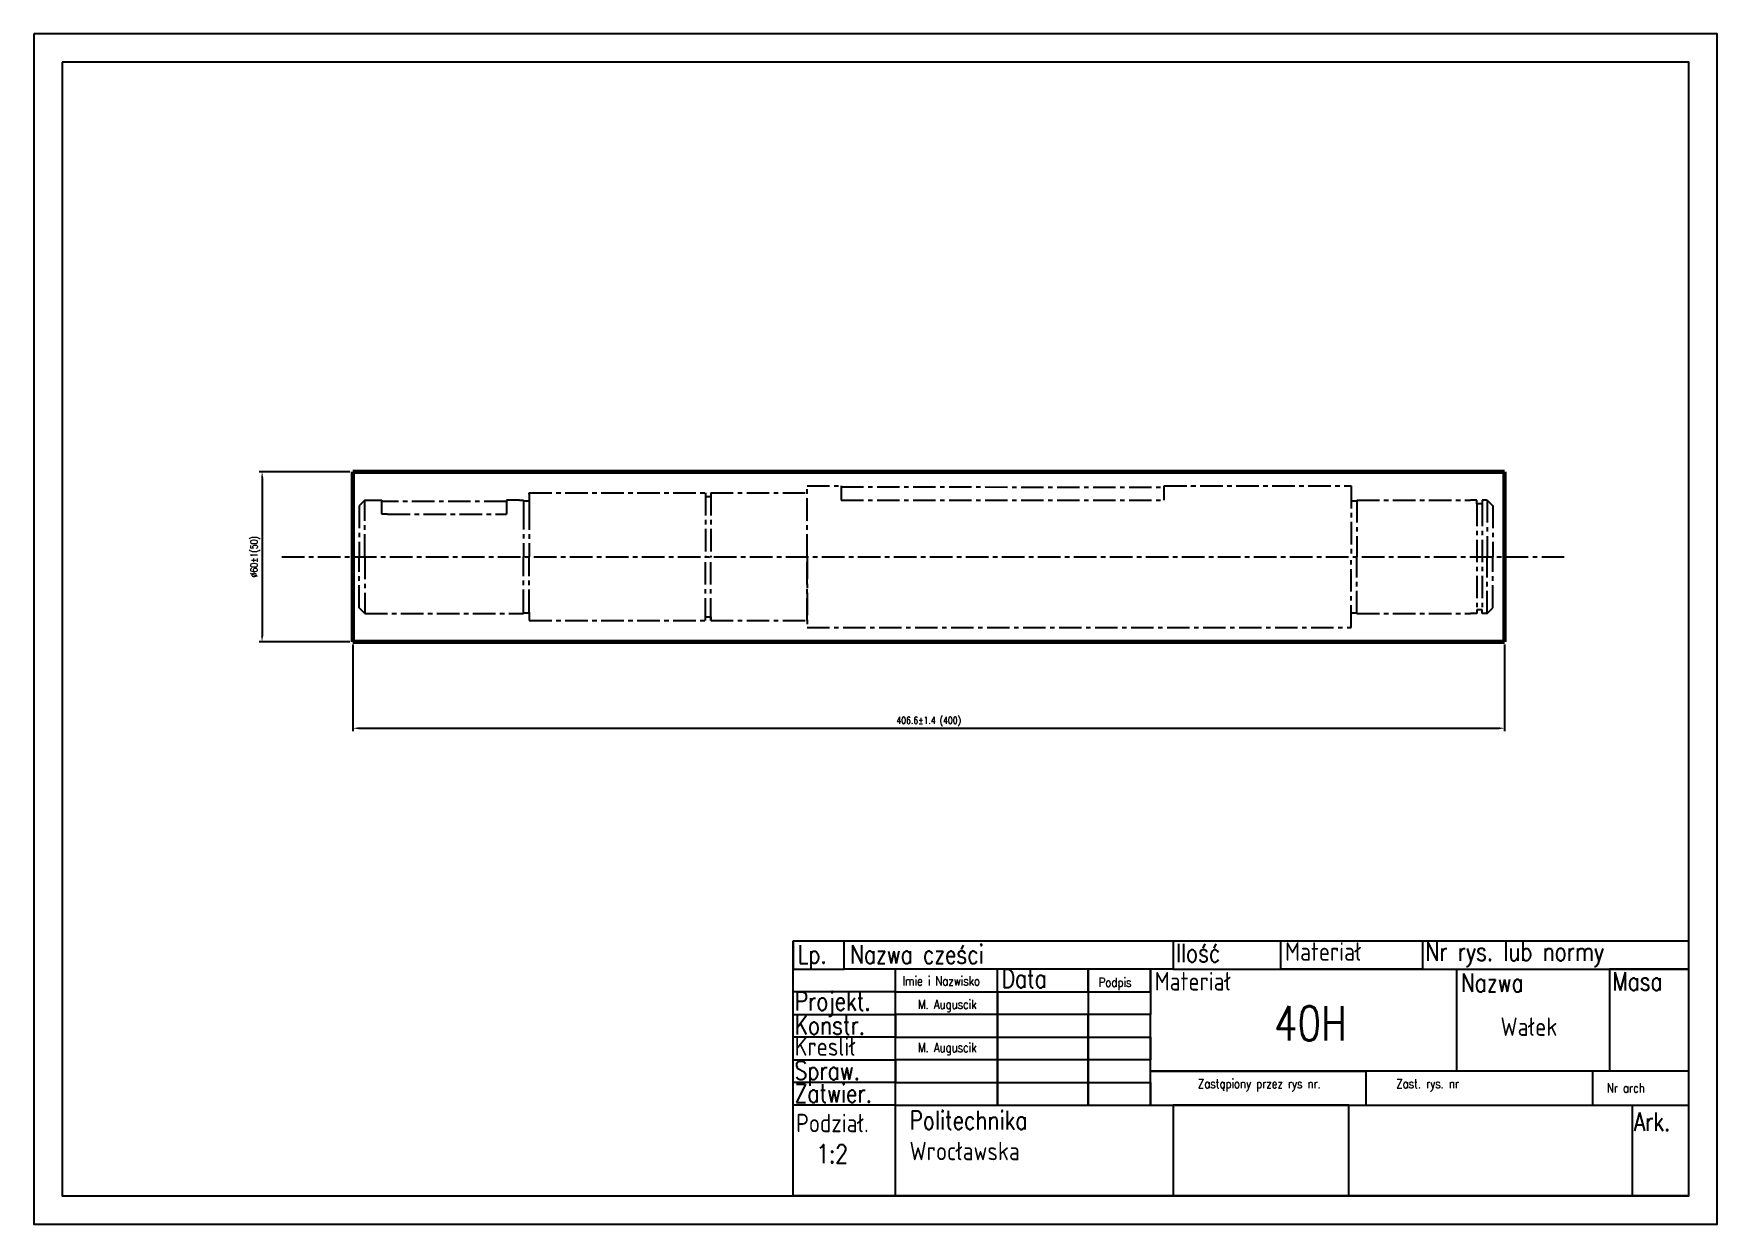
# Model space of a CAD drawing. Extents: x 817 to 2370, y -486 to 502.
# Drawn here: x 1759 to 2353, y 82 to 502 of the extents above; entities that cross this region are included whole.
import ezdxf

# ---------------------------------------------------------------- set-up
doc = ezdxf.new("R2010")
doc.units = 0
doc.header["$LTSCALE"] = 0.25
doc.header["$PDMODE"] = 2
doc.header["$PDSIZE"] = -5
doc.linetypes.add('CENTER', pattern=[50.8, 31.75, -6.35, 6.35, -6.35])
doc.layers.get('Defpoints').update_dxf_attribs({"linetype": 'CONTINUOUS'})
doc.layers.add('Krawędzie', color=7, linetype='CONTINUOUS')
doc.styles.add('ROMANS', font='romans', dxfattribs={"width": 0.8})
doc.dimstyles.get("Standard").update_dxf_attribs({"dimtxt": 2.5, "dimasz": 2, "dimexe": 1, "dimexo": 1, "dimgap": 0.5, "dimtad": 1, "dimdec": 3, "dimrnd": 0.1, "dimzin": 12, "dimdsep": 46, "dimtxsty": 'ROMANS', "dimcen": 2.5, "dimclrd": 2, "dimclre": 2, "dimclrt": 256, "dimadec": 0, "dimazin": 0, "dimtfac": 0.72, "dimtdec": 3, "dimtmove": 0, "dimatfit": 0, "dimfxl": 1, "dimtvp": 0.72, "dimtolj": 1, "dimtzin": 12, "dimarcsym": 0})

msp = doc.modelspace()

# ---------------------------------------------------------------- texts
at = {"layer": 'Krawędzie', "attachment_point": 1, "style": 'ROMANS'}
for s, width, insert, char_height in [('Lp.', 14.5, (2028.7473, 180.7378), 6.5192), ('Nazwa cześci', 86.5, (2047.2473, 180.7378), 6.519202), ('Ilość', 35.5, (2162.2473, 181.2378), 6.5192), ('Materiał', 47, (2200.7473, 181.7378), 6.5192), ('Nr rys. lub normy', 91, (2250.2473, 181.7378), 6.519202), ('Imie i Nazwisko', 34, (2065.7473, 169.7378), 3.259601), ('Data', 26.5, (2100.7473, 172.2378), 6.5192), ('Podpis', 20, (2134.9973, 169.2378), 3.2596), ('Materiał', 42.5, (2154.7473, 171.2378), 6.5192), ('Nazwa', 35.5, (2262.7473, 170.7378), 6.5192), ('Masa', 25, (2316.2473, 171.2378), 6.5192), ('Projekt.', 33, (2027.7473, 164.2378), 6.5192), ('M. Auguscik', 33.5, (2071.2473, 161.4878), 3.259601), ('Konstr.', 34, (2027.7473, 155.7378), 6.5192), ('Wałek', 32.5, (2276.7473, 155.2378), 6.5192), ('Kreslił', 34.5, (2027.7473, 148.2378), 6.5192), ('M. Auguscik', 35, (2071.2473, 146.2378), 3.259601), ('Spraw.', 35, (2027.7473, 139.7378), 6.5192), ('Zatwier.', 34.5, (2027.7473, 131.7378), 6.5192), ('Zastąpiony przez rys nr.', 74.5, (2169.9973, 133.4878), 3.259601), ('Zast. rys. nr', 74.5, (2239.9973, 133.4878), 3.259601), ('Nr arch', 29, (2314.2473, 131.9878), 3.2596), ('Podział.\\P  1:2', 33, (2028.2473, 121.2378), 6.5192), ('Politechnika\\PWrocławska', 89, (2068.2473, 122.2378), 6.519202), ('Ark.', 18, (2323.7473, 121.7378), 6.5192)]:
    msp.add_mtext_dynamic_manual_height_columns(s, width=width, gutter_width=32.596, heights=[0], dxfattribs=dict(at, insert=insert, char_height=char_height))
at = {"layer": 'Krawędzie', "lineweight": 40, "insert": (2196.8318, 159.2378), "char_height": 12.125, "attachment_point": 1, "style": 'ROMANS'}
msp.add_mtext_dynamic_manual_height_columns('40H', width=55, gutter_width=242.5, heights=[0], dxfattribs=at)

# ---------------------------------------------------------------- blocks, each defined once
blk = doc.blocks.new('*D24')
at = {"layer": 'Defpoints', "color": 0, "lineweight": 40, "transparency": 16777216}
for p in [(1871.81, 287.74), (2278.21, 287.74), (2278.21, 257.24)]:
    blk.add_point(p, dxfattribs=at)
at = {"layer": 'Krawędzie', "color": 2, "lineweight": -2, "transparency": 16777216}
for p, q in [((1871.81, 286.74), (1871.81, 256.24)), ((2278.21, 286.74), (2278.21, 256.24)), ((1873.81, 257.24), (2276.21, 257.24))]:
    blk.add_line(p, q, dxfattribs=at)
at = {"layer": 'Krawędzie', "color": 2, "lineweight": 40, "transparency": 16777216}
for points in [[(1873.81, 257.57), (1873.81, 256.9), (1871.81, 257.24)], [(2276.21, 257.57), (2276.21, 256.9), (2278.21, 257.24)]]:
    blk.add_solid(points, dxfattribs=at)
at = {"layer": 'Krawędzie', "lineweight": 40, "transparency": 16777216, "insert": (2075.01, 259.64), "char_height": 2.5, "attachment_point": 5, "style": 'ROMANS'}
blk.add_mtext('\\A1;406.6±1.4 (400) ', dxfattribs=at)
blk = doc.blocks.new('*D25')
at = {"layer": 'Defpoints', "color": 0, "lineweight": 40, "transparency": 16777216}
for p in [(1871.81, 347.74), (1839.83, 287.74), (1871.81, 287.74)]:
    blk.add_point(p, dxfattribs=at)
at = {"layer": 'Krawędzie', "color": 2, "lineweight": -2, "transparency": 16777216}
for p, q in [((1870.81, 347.74), (1838.83, 347.74)), ((1839.83, 345.74), (1839.83, 289.74)), ((1870.81, 287.74), (1838.83, 287.74))]:
    blk.add_line(p, q, dxfattribs=at)
at = {"layer": 'Krawędzie', "color": 2, "lineweight": 40, "transparency": 16777216}
for points in [[(1839.5, 345.74), (1840.17, 345.74), (1839.83, 347.74)], [(1839.5, 289.74), (1840.17, 289.74), (1839.83, 287.74)]]:
    blk.add_solid(points, dxfattribs=at)
at = {"layer": 'Krawędzie', "lineweight": 40, "transparency": 16777216, "insert": (1837.43, 317.74), "char_height": 2.5, "attachment_point": 5, "rotation": 90, "style": 'ROMANS'}
blk.add_mtext('\\A1;%%C60±1(50) ', dxfattribs=at)

# ---------------------------------------------------------------- dimensions: what is measured, and where the dimension line sits
at = {"layer": 'Krawędzie', "color": 7, "lineweight": 40, "true_color": 0xffffff}
dim = msp.add_linear_dim(base=(1839.8318, 287.7375), p1=(1871.8118, 347.7375), p2=(1871.8118, 287.7375), angle=90, text='%%C<>±1(50) ', dimstyle='standard', override={"dimpost": ''}, dxfattribs=at)
dim.commit()
dim.dimension.update_dxf_attribs({"geometry": '*D25', "text_midpoint": (1837.427, 317.7375)})
dim = msp.add_linear_dim(base=(2278.2118, 257.2378), p1=(1871.8118, 287.7375), p2=(2278.2118, 287.7375), text='406.6±1.4 (400) ', dimstyle='standard', override={"dimpost": ''}, dxfattribs=at)
dim.commit()
dim.dimension.update_dxf_attribs({"geometry": '*D24', "text_midpoint": (2075.0118, 259.6426)})

# ---------------------------------------------------------------- linework, layer by layer
at = {"layer": 'Krawędzie', "color": 1, "lineweight": 60}
for p, q in [((1871.8118, 347.7375), (1871.8118, 287.7375)), ((2278.2118, 347.7375), (1871.8118, 347.7375)), ((2278.2118, 287.7375), (2278.2118, 347.7375)), ((1871.8118, 287.7375), (2278.2118, 287.7375))]:
    msp.add_line(p, q, dxfattribs=at)
at = {"layer": 'Krawędzie', "linetype": 'CENTER'}
for p, q in [((1934.1118, 339.7791), (1934.1118, 340.2378)), ((1934.1118, 340.2378), (1996.2618, 340.2378)), ((1934.1118, 339.7791), (1934.1118, 335.1965)), ((1996.2618, 340.2378), (1996.2618, 317.7378)), ((1996.2618, 338.9878), (1998.1118, 338.9878)), ((1998.1118, 340.2378), (2032.1118, 340.2378)), ((1998.1118, 340.2378), (1998.1118, 317.7378)), ((2032.1118, 317.7378), (2032.1118, 342.7378)), ((2032.1118, 342.7378), (2044.1118, 342.7378)), ((2044.1118, 342.7378), (2044.1118, 340.2378)), ((2044.1118, 342.4378), (2158.1118, 342.2378)), ((2044.1118, 340.2378), (2044.1118, 337.7378)), ((2158.1118, 340.2378), (2158.1118, 342.7378)), ((2158.1118, 342.7378), (2224.1118, 342.7378)), ((2158.1118, 337.7378), (2158.1118, 340.2378)), ((2224.1118, 342.7378), (2224.1118, 317.7378)), ((2224.1118, 342.7378), (2224.1118, 337.4878)), ((1876.1118, 337.7378), (1874.1118, 335.7378)), ((1874.1118, 335.7378), (1874.1118, 317.7378)), ((1876.1118, 317.7378), (1876.1118, 337.7378)), ((1884.1118, 337.2378), (1882.1118, 337.2378)), ((1884.1118, 332.7378), (1882.1118, 332.7378)), ((1900.6118, 337.2378), (1884.1118, 337.2378)), ((1884.1118, 332.7378), (1926.1118, 332.7378)), ((1926.1118, 337.2378), (1900.6118, 337.2378)), ((1929.1118, 337.7378), (1926.1118, 337.7378)), ((1926.1118, 337.7378), (1926.1118, 337.2378)), ((1926.1118, 337.2378), (1926.1118, 332.7378)), ((1930.6243, 337.7378), (1929.1118, 337.7378)), ((1930.6243, 337.7378), (1932.1118, 337.7378)), ((1931.3352, 337.7306), (1931.3352, 337.7378)), ((1932.1118, 337.7378), (1932.1118, 335.1965)), ((1932.1118, 337.4878), (1934.1118, 337.4878)), ((1932.1118, 335.2378), (1932.1118, 317.7378)), ((1934.1118, 335.1965), (1934.1118, 317.7378)), ((2044.1118, 337.7378), (2158.1118, 337.7378)), ((2224.1118, 337.4878), (2226.1118, 337.4878)), ((2226.1118, 337.7378), (2266.1118, 337.7378)), ((2226.1118, 337.7378), (2226.1118, 317.7378)), ((2268.4118, 337.7353), (2266.1118, 337.7378)), ((2268.4118, 336.4353), (2268.4118, 337.7353)), ((2270.2618, 336.4353), (2268.4118, 336.4353)), ((2268.4118, 336.4353), (2268.4118, 299.0353)), ((2272.0618, 337.7353), (2270.2618, 337.7353)), ((2270.2618, 337.7353), (2270.2618, 336.4353)), ((2270.2618, 336.4353), (2270.2618, 299.0353)), ((2272.0618, 337.7353), (2272.0618, 317.7353)), ((2272.0618, 337.7353), (2274.0618, 335.7353)), ((2274.0618, 335.7353), (2274.0618, 317.7353)), ((1846.8318, 317.7378), (2300.8318, 317.7378)), ((1874.1118, 299.7378), (1874.1118, 317.7378)), ((1876.1118, 317.7378), (1876.1118, 297.7378)), ((1932.1118, 298.2378), (1932.1118, 317.7378)), ((1934.1118, 298.2378), (1934.1118, 317.7378)), ((1996.2618, 295.2378), (1996.2618, 317.7378)), ((1998.1118, 295.2378), (1998.1118, 317.7378)), ((2032.1118, 295.2378), (2032.1118, 317.7378)), ((2032.1118, 317.7378), (2032.1118, 292.7378)), ((2224.1118, 292.7378), (2224.1118, 317.7378)), ((2226.1118, 297.7378), (2226.1118, 317.7378)), ((2272.0618, 297.7353), (2272.0618, 317.7353)), ((2274.0618, 299.7353), (2274.0618, 317.7353)), ((1876.1118, 297.7378), (1874.1118, 299.7378)), ((1876.1118, 297.7378), (1932.1118, 297.7378)), ((1876.1118, 297.7378), (1876.1118, 297.7378)), ((1932.1118, 297.7378), (1932.1118, 298.2378)), ((1932.1118, 297.7378), (1932.1118, 297.9878)), ((1932.1118, 297.9878), (1934.1118, 297.9878)), ((1934.1118, 298.2378), (1934.1118, 295.2378)), ((2224.1118, 292.7378), (2224.1118, 297.9878)), ((2224.1118, 297.9878), (2226.1118, 297.9878)), ((2226.1118, 297.9878), (2226.1118, 297.7378)), ((2226.1118, 297.7378), (2266.1118, 297.7378)), ((2268.4118, 297.7353), (2266.1118, 297.7378)), ((2270.2618, 299.0353), (2268.4118, 299.0353)), ((2268.4118, 299.0353), (2268.4118, 297.7353)), ((2270.2618, 297.7353), (2270.2618, 299.0353)), ((2272.0618, 297.7353), (2270.2618, 297.7353)), ((2272.0618, 297.7353), (2274.0618, 299.7353)), ((2272.0618, 297.7353), (2272.0618, 297.7353)), ((1934.1118, 295.2378), (1996.2618, 295.2378)), ((1996.2618, 295.2378), (1996.2618, 296.4878)), ((1996.2618, 296.4878), (1998.1118, 296.4878)), ((1998.1118, 296.4878), (1998.1118, 295.2378)), ((1998.1118, 295.2378), (2032.1118, 295.2378)), ((2032.1118, 292.7378), (2224.1118, 292.7378))]:
    msp.add_line(p, q, dxfattribs=at)
at = {"layer": 'Krawędzie'}
for p, q in [((1876.1118, 337.7378), (1882.1118, 337.7378)), ((1882.1118, 332.7378), (1882.1118, 337.7378)), ((2027.2473, 92.2469), (2027.2473, 182.2469)), ((2027.2473, 182.2469), (2343.2473, 182.2469)), ((2027.2473, 182.2469), (2027.2473, 172.2469)), ((2045.2473, 172.2469), (2045.2473, 182.2469)), ((2045.2473, 182.2469), (2161.2473, 182.2469)), ((2161.2473, 182.2469), (2161.2473, 172.2469)), ((2199.2473, 172.2469), (2199.2473, 182.2469)), ((2199.2473, 182.2469), (2249.2473, 182.2469)), ((2249.2473, 182.2469), (2249.2473, 172.2469)), ((2027.2473, 172.2469), (2045.2473, 172.2469)), ((2161.2473, 172.2469), (2045.2473, 172.2469)), ((2063.2473, 164.2469), (2063.2473, 172.2469)), ((2099.2473, 164.2469), (2099.2473, 172.2469)), ((2131.2473, 164.2469), (2131.2473, 172.2469)), ((2131.2473, 172.2469), (2131.2473, 164.2469)), ((2153.2473, 164.2469), (2153.2473, 172.2469)), ((2153.2473, 172.2469), (2153.2473, 164.2469)), ((2161.2473, 172.2469), (2199.2473, 172.2469)), ((2249.2473, 172.2469), (2199.2473, 172.2469)), ((2199.2473, 172.2469), (2249.2473, 172.2469)), ((2249.2473, 172.2469), (2343.2473, 172.2469)), ((2249.2473, 172.2469), (2261.2473, 172.2469)), ((2261.2473, 172.2469), (2261.2473, 136.2469)), ((2343.2473, 172.2469), (2315.2473, 172.2469)), ((2315.2473, 172.2469), (2315.2473, 136.2469)), ((2063.2473, 164.2469), (2027.2473, 164.2469)), ((2063.2473, 156.2469), (2063.2473, 164.2469)), ((2063.2473, 124.2469), (2063.2473, 164.2469)), ((2063.2473, 164.2469), (2099.2473, 164.2469)), ((2099.2473, 164.2469), (2099.2473, 156.2469)), ((2099.2473, 124.2469), (2099.2473, 164.2469)), ((2099.2473, 164.2469), (2131.2473, 164.2469)), ((2131.2473, 164.2469), (2131.2473, 156.2469)), ((2131.2473, 164.2469), (2153.2473, 164.2469)), ((2153.2473, 164.2469), (2153.2473, 156.2469)), ((2027.2473, 148.2469), (2027.2473, 156.2469)), ((2027.2473, 156.2469), (2063.2473, 156.2469)), ((2099.2473, 156.2469), (2063.2473, 156.2469)), ((2063.2473, 156.2469), (2063.2473, 148.2469)), ((2131.2473, 156.2469), (2099.2473, 156.2469)), ((2099.2473, 156.2469), (2099.2473, 148.2469)), ((2131.2473, 140.2469), (2131.2473, 156.2469)), ((2153.2473, 156.2469), (2131.2473, 156.2469)), ((2131.2473, 156.2469), (2131.2473, 148.2469)), ((2153.2473, 124.2469), (2153.2473, 156.2469)), ((2063.2473, 148.2469), (2027.2473, 148.2469)), ((2063.2473, 140.2469), (2063.2473, 148.2469)), ((2063.2473, 148.2469), (2099.2473, 148.2469)), ((2099.2473, 148.2469), (2099.2473, 140.2469)), ((2099.2473, 148.2469), (2131.2473, 148.2469)), ((2131.2473, 148.2469), (2131.2473, 140.2469)), ((2131.2473, 148.2469), (2153.2473, 148.2469)), ((2153.2473, 148.2469), (2153.2473, 140.2469)), ((2027.2473, 132.2469), (2027.2473, 140.2469)), ((2027.2473, 140.2469), (2063.2473, 140.2469)), ((2099.2473, 140.2469), (2063.2473, 140.2469)), ((2063.2473, 140.2469), (2063.2473, 132.2469)), ((2131.2473, 140.2469), (2099.2473, 140.2469)), ((2099.2473, 140.2469), (2099.2473, 132.2469)), ((2131.2473, 124.2469), (2131.2473, 140.2469)), ((2153.2473, 140.2469), (2131.2473, 140.2469)), ((2131.2473, 140.2469), (2131.2473, 132.2469)), ((2063.2473, 132.2469), (2027.2473, 132.2469)), ((2063.2473, 124.2469), (2063.2473, 132.2469)), ((2063.2473, 132.2469), (2099.2473, 132.2469)), ((2099.2473, 132.2469), (2099.2473, 124.2469)), ((2099.2473, 132.2469), (2131.2473, 132.2469)), ((2131.2473, 132.2469), (2131.2473, 124.2469)), ((2131.2473, 132.2469), (2153.2473, 132.2469)), ((2229.2473, 136.2469), (2153.2473, 136.2469)), ((2153.2473, 136.2469), (2229.2473, 136.2469)), ((2153.2473, 132.2469), (2153.2473, 124.2469)), ((2309.2473, 136.2469), (2229.2473, 136.2469)), ((2229.2473, 136.2469), (2229.2473, 124.2469)), ((2343.2473, 136.2469), (2309.2473, 136.2469)), ((2309.2473, 136.2469), (2309.2473, 124.2469)), ((2343.2473, 92.2469), (2343.2473, 136.2469)), ((2063.2473, 124.2469), (2027.2473, 124.2469)), ((2063.2473, 92.2469), (2063.2473, 124.2469)), ((2063.2473, 124.2469), (2161.2473, 124.2469)), ((2161.2473, 124.2469), (2161.2473, 92.2469)), ((2223.2473, 124.2469), (2161.2473, 124.2469)), ((2161.2473, 124.2469), (2223.2473, 124.2469)), ((2223.2473, 92.2469), (2223.2473, 124.2469)), ((2223.2473, 124.2469), (2323.2473, 124.2469)), ((2323.2473, 124.2469), (2323.2473, 92.2469)), ((2323.2473, 124.2469), (2343.2473, 124.2469)), ((2343.2473, 92.2469), (2027.2473, 92.2469)), ((2343.2473, 92.2469), (2027.2473, 92.2469)), ((2027.2473, 92.2469), (2063.2473, 92.2469)), ((2161.2473, 92.2469), (2223.2473, 92.2469))]:
    msp.add_line(p, q, dxfattribs=at)
msp.add_lwpolyline([(1759.2473, 502.2469), (1759.2473, 82.2469), (2353.2473, 82.2469), (2353.2473, 502.2469), (1759.2473, 502.2469)], dxfattribs=at)
msp.add_lwpolyline([(1769.2473, 492.2469), (1769.2473, 92.2469), (2343.2473, 92.2469), (2343.2473, 492.2469)], close=True, dxfattribs=at)
at = {"layer": 'Krawędzie', "linetype": 'CENTER'}
msp.add_lwpolyline([(2167.7327, 342.5627), (2167.7577, 342.7378)], dxfattribs=at)

msp.set_redraw_order([(e.dxf.handle, doc.entitydb.next_handle()) for e in msp.query("TEXT MTEXT ATTDEF DIMENSION ARC_DIMENSION")])  # texts and dimensions are drawn at this point

doc.saveas('drawing.dxf')
